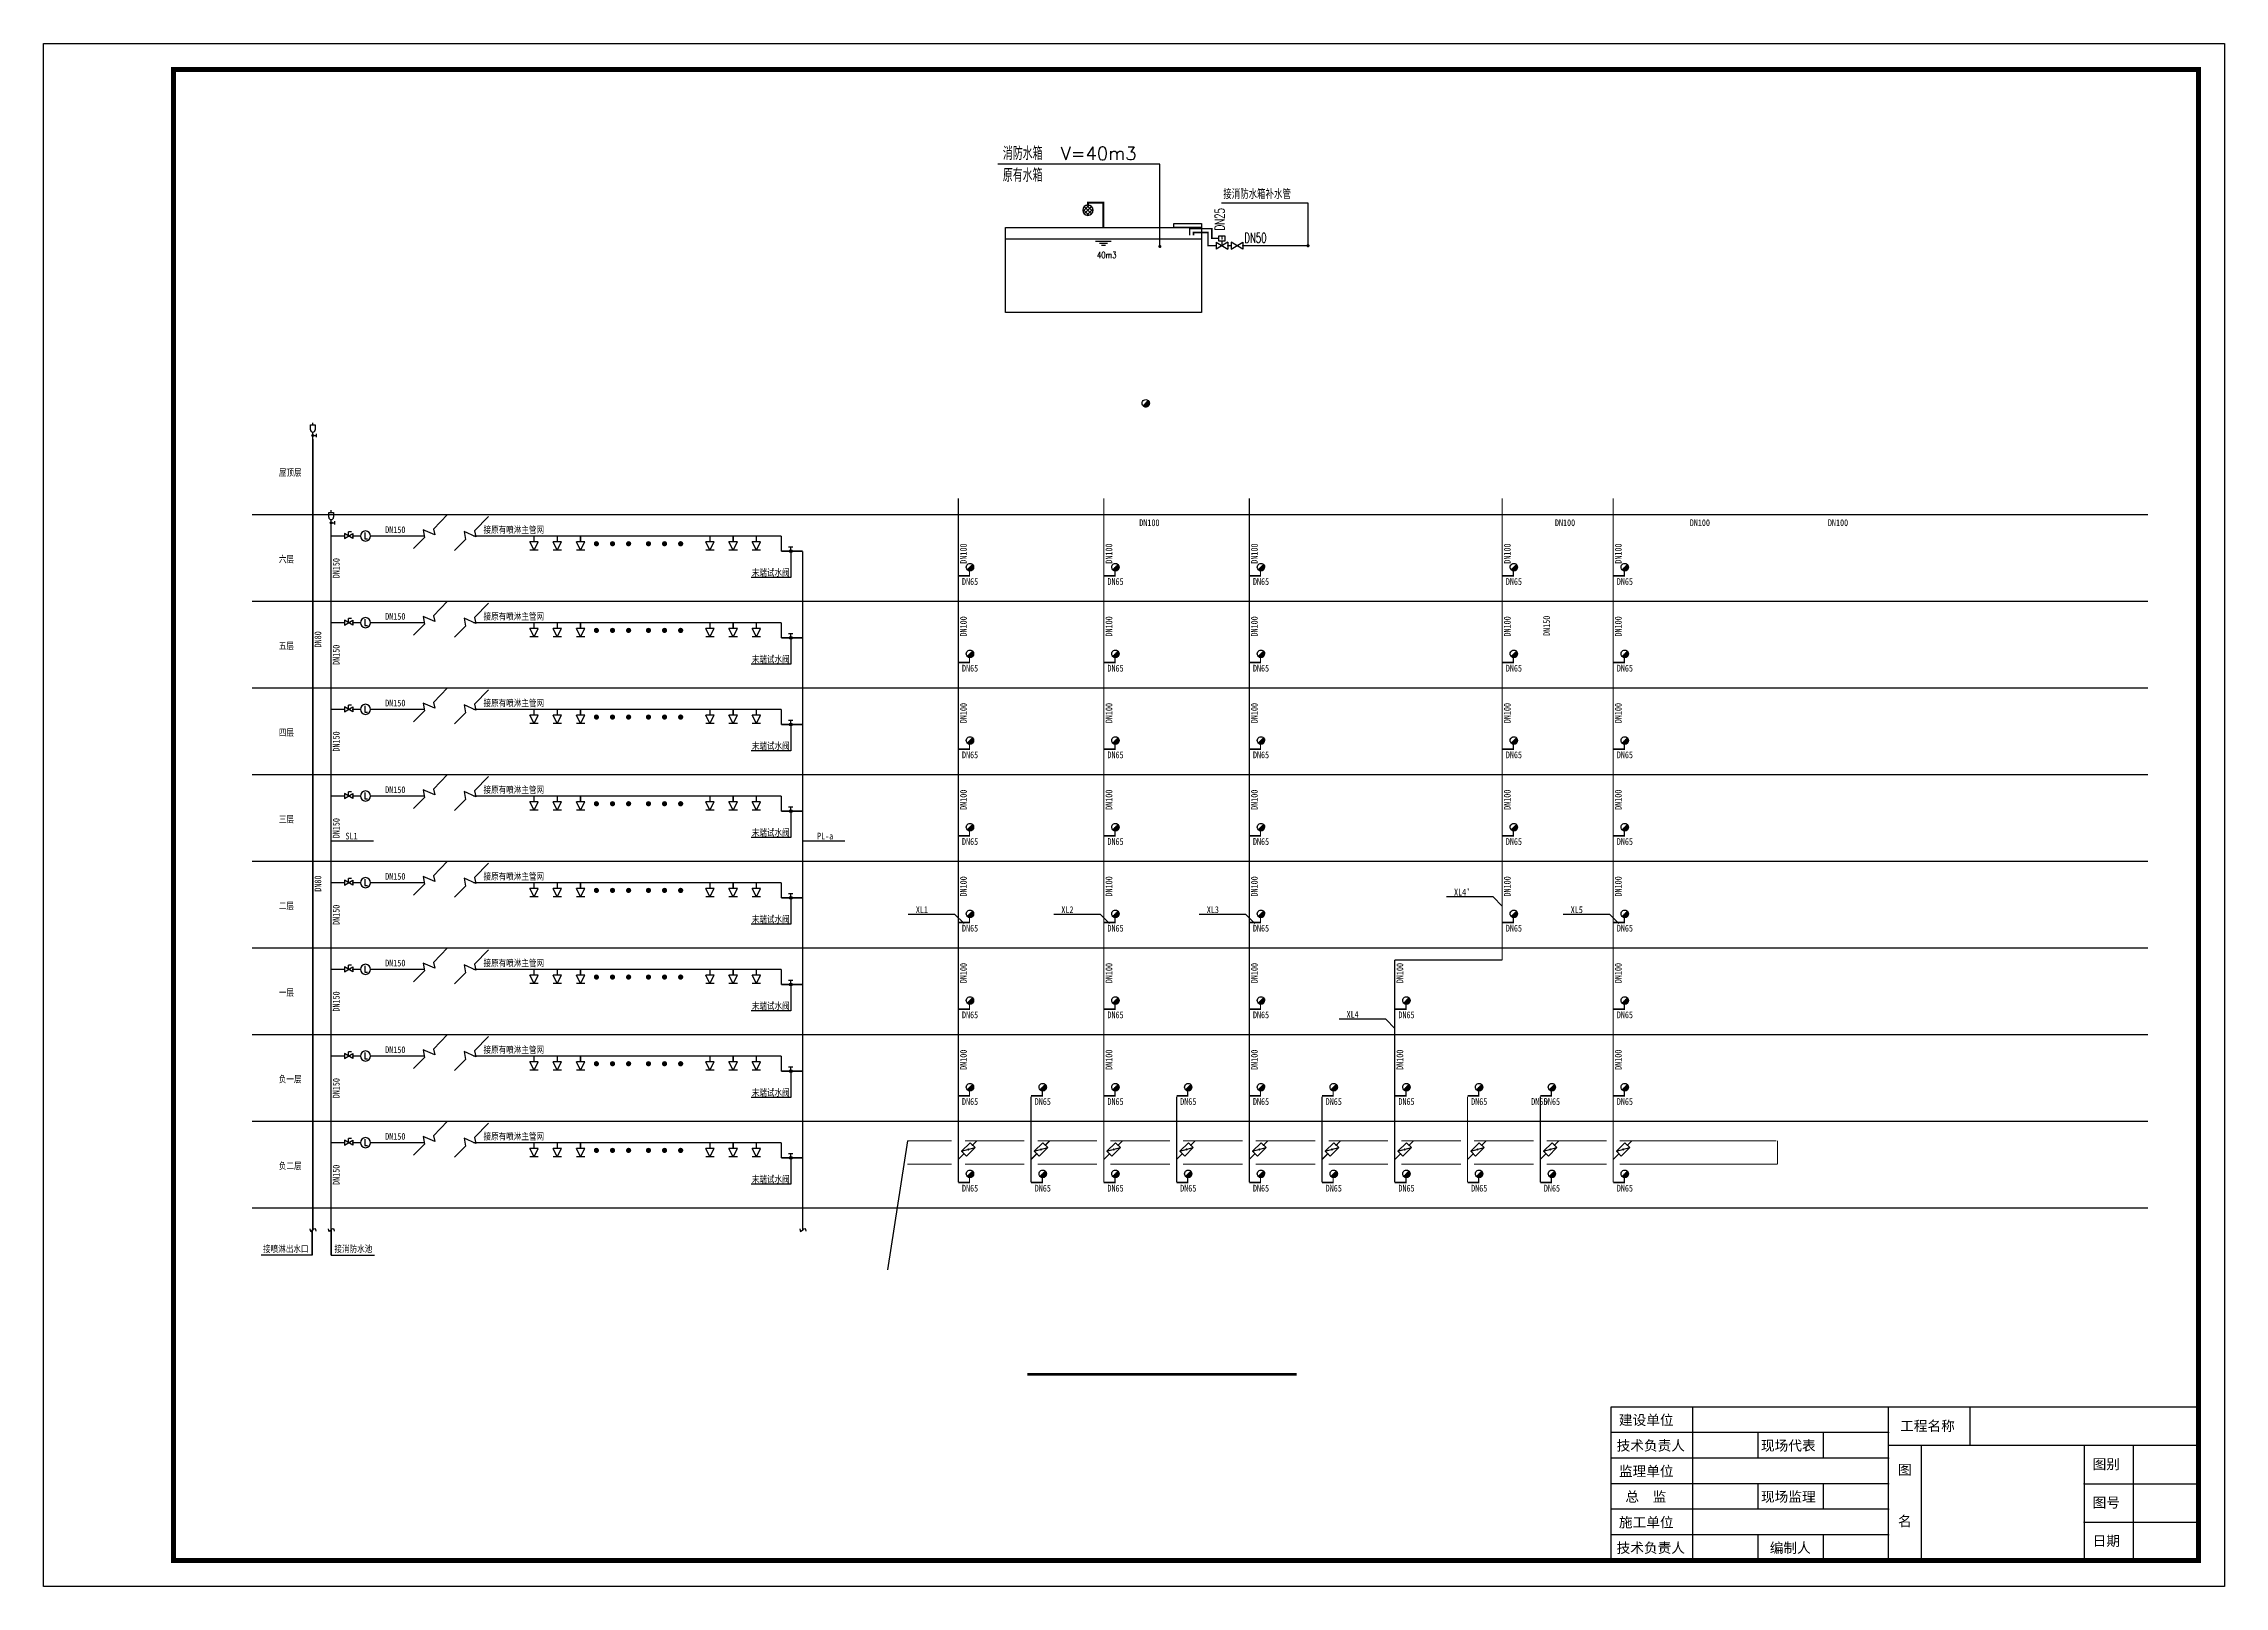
# Model space of a CAD drawing. Extents: x -149393 to 1177518, y -366685 to 296590.
# Drawn here: x 249697 to 316522, y 94569 to 141824 of the extents above; entities that cross this region are included whole.
import ezdxf
from ezdxf.enums import TextEntityAlignment as Align

# ---------------------------------------------------------------- set-up
doc = ezdxf.new("R2010")
doc.units = 0
doc.header["$LTSCALE"] = 1000
doc.header["$MEASUREMENT"] = 0
doc.layers.get('0').update_dxf_attribs({"linetype": 'CONTINUOUS'})
for name, color, linetype in [('EQUIP-动力', 3, 'CONTINUOUS'), ('EQUIP-消防', 3, 'CONTINUOUS'), ('EQUIP_喷淋', 7, 'CONTINUOUS'), ('EQUIP_消防', 7, 'CONTINUOUS'), ('EQUIP_管件', 7, 'CONTINUOUS'), ('EQUIP_阀门', 7, 'CONTINUOUS'), ('PIPE-喷淋', 6, 'CONTINUOUS'), ('PIPE-消防', 1, 'CONTINUOUS'), ('PIPE-给水', 3, 'CONTINUOUS'), ('PUB_TITLE', 253, 'CONTINUOUS'), ('TEL_SYMB', 3, 'CONTINUOUS'), ('TEL_TEXT', 7, 'CONTINUOUS'), ('TERM', 2, 'CONTINUOUS'), ('TWT_DIM', 3, 'CONTINUOUS'), ('TWT_LEAD', 3, 'CONTINUOUS'), ('TWT_TEXT', 7, 'CONTINUOUS'), ('TWT_水箱', 7, 'CONTINUOUS'), ('VALVE_喷淋', 7, 'CONTINUOUS'), ('VALVE_消防', 7, 'CONTINUOUS'), ('WALL', 9, 'CONTINUOUS')]:
    doc.layers.add(name, color=color, linetype=linetype)
doc.layers.add('给排水', color=32, linetype='CONTINUOUS', lineweight=9)
doc.styles.add('_TCH_DIM', font='SIMPLEX', dxfattribs={"bigfont": 'GBCBIG'})
doc.styles.add('_TEL_DIM', font='', dxfattribs={"width": 0.8, "height": 3.5})
doc.styles.add('_TWT_PIPEDN', font='ROMAND', dxfattribs={"width": 0.8, "height": 2.5, "bigfont": 'HZTXT'})
doc.styles.add('_TWT_SERIAL', font='ROMAND', dxfattribs={"width": 0.8, "height": 2.5, "bigfont": 'HZTXT'})
doc.styles.add('HZ', font='')
doc.styles.get("Standard").update_dxf_attribs({"font": 'gbenor.shx', "bigfont": 'gbcbig.shx'})
doc.styles.add('TG_LINETYPE', font='SIMPLEX', dxfattribs={"width": 0.8, "height": 3, "bigfont": 'HZTXT'})
doc.styles.add('宋体', font='')
doc.styles.get('_TEL_DIM').set_extended_font_data('SimSun')
doc.styles.get('HZ').set_extended_font_data('SimSun')
doc.styles.get('宋体').set_extended_font_data('SimSun')
doc.linetypes.add('TG_J', pattern='A,2,-0.3,["J",TG_LINETYPE,S=0.1,R=0,X=-0.23,Y=-0.15],0', length=2.3)

msp = doc.modelspace()

# ---------------------------------------------------------------- texts
at = {"layer": 'TEL_TEXT', "style": '_TEL_DIM', "width": 0.8}
for s, p in [('屋顶层', (256905, 128583.1, 1.8)), ('DN150', (260163.4, 126831.4, 15)), ('接原有喷淋主管网', (263177.1, 126831.4, 15)), ('DN100', (283271, 127046.1, 28.2)), ('DN100', (296007.1, 127046.1, 28.2)), ('DN100', (300139.3, 127046.1, 28.2)), ('DN100', (304372.5, 127046.1, 28.2)), ('六层', (256905, 125928.4, 1.8)), ('末端试水阀', (271397.9, 125519.9, 15)), ('DN65', (277837.7, 125244.7, 28.2)), ('DN65', (282295.6, 125244.7, 28.2)), ('DN65', (286753.5, 125244.7, 28.2)), ('DN65', (294503.5, 125244.8, 28.2)), ('DN65', (297903.9, 125244.8, 28.2)), ('DN150', (260163.4, 124176.8, 15)), ('接原有喷淋主管网', (263177.1, 124176.8, 15)), ('五层', (256905, 123273.8, 1.8)), ('末端试水阀', (271397.9, 122865.3, 15)), ('DN65', (277837.7, 122590.1, 28.2)), ('DN65', (282295.6, 122590.1, 28.2)), ('DN65', (286753.5, 122590.1, 28.2)), ('DN65', (294503.5, 122590.1, 28.2)), ('DN65', (297903.9, 122590.1, 28.2)), ('DN150', (260163.4, 121522.1, 15)), ('接原有喷淋主管网', (263177.1, 121522.1, 15)), ('四层', (256905, 120619.2, 1.8)), ('末端试水阀', (271397.9, 120210.6, 15)), ('DN65', (277837.7, 119935.4, 28.2)), ('DN65', (282295.6, 119935.5, 28.2)), ('DN65', (286753.5, 119935.5, 28.2)), ('DN65', (294503.5, 119935.5, 28.2)), ('DN65', (297903.9, 119935.5, 28.2)), ('DN150', (260163.4, 118867.5, 15)), ('接原有喷淋主管网', (263177.1, 118867.5, 15)), ('三层', (256905, 117964.5, 1.8)), ('SL1', (258946.5, 117447.5, 28.2)), ('末端试水阀', (271397.9, 117556, 15)), ('PL-a', (273396.5, 117447.5, 28.2)), ('DN65', (277837.7, 117280.8, 28.2)), ('DN65', (282295.6, 117280.8, 28.2)), ('DN65', (286753.5, 117280.8, 28.2)), ('DN65', (294503.5, 117280.9, 28.2)), ('DN65', (297903.9, 117280.9, 28.2)), ('DN150', (260163.4, 116212.9, 15)), ('接原有喷淋主管网', (263177.1, 116212.9, 15)), ("XL4'", (292915.7, 115730.6, 15)), ('二层', (256905, 115309.9, 1.8)), ('末端试水阀', (271397.9, 114901.4, 15)), ('XL1', (276424.1, 115193.3, 28.2)), ('XL2', (280882.1, 115193.3, 15)), ('XL3', (285340, 115193.3, 15)), ('XL5', (296490.3, 115193.3, 15)), ('DN65', (277837.7, 114626.2, 28.2)), ('DN65', (282295.6, 114626.2, 28.2)), ('DN65', (286753.5, 114626.2, 28.2)), ('DN65', (294503.5, 114626.2, 28.2)), ('DN65', (297903.9, 114626.2, 28.2)), ('DN150', (260163.4, 113558.2, 15)), ('接原有喷淋主管网', (263177.1, 113558.2, 15)), ('一层', (256905, 112655.3, 15)), ('末端试水阀', (271397.9, 112246.7, 15)), ('DN65', (277837.7, 111971.5, 28.2)), ('DN65', (282295.6, 111971.5, 28.2)), ('DN65', (286753.5, 111971.6, 28.2)), ('XL4', (289623.6, 111986, 15)), ('DN65', (291211.3, 111971.6, 28.2)), ('DN65', (297903.9, 111971.6, 28.2)), ('DN150', (260163.4, 110903.6, 15)), ('接原有喷淋主管网', (263177.1, 110903.6, 15)), ('负一层', (256905, 110000.6, 15)), ('末端试水阀', (271397.9, 109592.1, 15)), ('DN65', (277837.7, 109316.9, 28.2)), ('DN65', (280066.7, 109316.9, 28.2)), ('DN65', (282295.6, 109316.9, 28.2)), ('DN65', (284524.6, 109316.9, 28.2)), ('DN65', (286753.5, 109316.9, 28.2)), ('DN65', (288982.4, 109316.9, 28.2)), ('DN65', (291211.3, 109316.9, 28.2)), ('DN65', (293440.2, 109316.9, 28.2)), ('DN65', (295280.6, 109317, 28.2)), ('DN65', (295669.1, 109316.9, 28.2)), ('DN65', (297903.9, 109317, 28.2)), ('DN150', (260163.4, 108249, 15)), ('接原有喷淋主管网', (263177.1, 108249, 15)), ('负二层', (256905, 107346, 15)), ('末端试水阀', (271397.9, 106937.5, 15)), ('DN65', (277837.7, 106662.3, 28.2)), ('DN65', (280066.7, 106662.3, 28.2)), ('DN65', (282295.6, 106662.3, 28.2)), ('DN65', (284524.6, 106662.3, 28.2)), ('DN65', (286753.5, 106662.3, 28.2)), ('DN65', (288982.4, 106662.3, 28.2)), ('DN65', (291211.3, 106662.3, 28.2)), ('DN65', (293440.2, 106662.3, 28.2)), ('DN65', (295669.1, 106662.3, 28.2)), ('DN65', (297903.9, 106662.3, 28.2)), ('接喷淋出水口', (256420.3, 104802.9, 15)), ('接消防水池', (258607.9, 104802.9, 15))]:
    msp.add_text(s, height=207.02, dxfattribs=at).set_placement(p)
for s, p in [('DN100', (277985.1, 125893.5, 28.2)), ('DN100', (282443.1, 125893.6, 28.2)), ('DN100', (286901, 125893.6, 28.2)), ('DN100', (294650.9, 125893.6, 28.2)), ('DN100', (298051.4, 125893.6, 28.2)), ('DN150', (258765.4, 125448.1, 28.2)), ('DN80', (258204.6, 123328.9, 13.2)), ('DN100', (277985.1, 123663.1, 28.2)), ('DN100', (282443.1, 123663.2, 28.2)), ('DN100', (286901, 123663.2, 28.2)), ('DN100', (294650.9, 123663.2, 28.2)), ('DN150', (295855.3, 123682.7, 1.8)), ('DN100', (298051.4, 123663.2, 28.2)), ('DN150', (258765.4, 122793.5, 28.2)), ('DN100', (277985.1, 121008.5, 28.2)), ('DN100', (282443.1, 121008.5, 28.2)), ('DN100', (286901, 121008.5, 28.2)), ('DN100', (294650.9, 121008.6, 28.2)), ('DN100', (298051.4, 121008.6, 28.2)), ('DN150', (258765.4, 120138.8, 28.2)), ('DN100', (277985.1, 118353.9, 28.2)), ('DN100', (282443.1, 118353.9, 28.2)), ('DN100', (286901, 118353.9, 28.2)), ('DN100', (294650.9, 118353.9, 28.2)), ('DN100', (298051.4, 118353.9, 28.2)), ('DN150', (258765.4, 117484.2, 28.2)), ('DN80', (258204.6, 115847.5, 13.2)), ('DN100', (277985.1, 115699.2, 28.2)), ('DN100', (282443.1, 115699.3, 28.2)), ('DN100', (286901, 115699.3, 28.2)), ('DN100', (294650.9, 115699.3, 28.2)), ('DN100', (298051.4, 115699.3, 28.2)), ('DN150', (258765.4, 114829.6, 28.2)), ('DN100', (277985.1, 113044.6, 28.2)), ('DN100', (282443.1, 113044.6, 28.2)), ('DN100', (286901, 113044.6, 28.2)), ('DN100', (291358.8, 113044.7, 28.2)), ('DN100', (298051.4, 113044.7, 28.2)), ('DN150', (258765.4, 112174.9, 28.2)), ('DN100', (277985.1, 110390, 28.2)), ('DN100', (282443.1, 110390, 28.2)), ('DN100', (286901, 110390, 28.2)), ('DN100', (291358.8, 110390, 28.2)), ('DN100', (298051.4, 110390, 28.2)), ('DN150', (258765.4, 109520.3, 28.2)), ('DN150', (258765.4, 106865.6, 28.2))]:
    msp.add_text(s, height=207.02, rotation=90, dxfattribs=at).set_placement(p)
at = {"layer": 'TWT_LEAD', "color": 7, "style": '_TCH_DIM'}
for s, height, p in [('消防水箱  V=40m3', 405.106, (279091.1, 138259.5)), ('原有水箱', 405.11, (279091.1, 137590.9))]:
    msp.add_text(s, height=height, dxfattribs=at).set_placement(p)
at = {"layer": 'TWT_TEXT', "linetype": 'TG_J', "style": '_TWT_PIPEDN', "width": 0.64}
for s, p in [('接消防水箱补水管', (285844, 137061.6)), ('DN50', (286489, 135724))]:
    msp.add_text(s, height=300, dxfattribs=at).set_placement(p)
msp.add_text('DN25', height=300, rotation=90, dxfattribs=at).set_placement((285886.7, 136102))
at = {"layer": '给排水', "style": '_TWT_SERIAL', "width": 0.8}
msp.add_text('40m3', height=194.4, dxfattribs=at).set_placement((282273.7, 135347.7), align=Align.MIDDLE)

# ---------------------------------------------------------------- blocks, each defined once
blk = doc.blocks.new('$TWTSYS$00000283')
for p, q in [((0, -2.4), (-1.2, 0)), ((1.2, 0), (-1.2, 0)), ((0, -2.4), (1.2, 0)), ((1.2, -2.4), (-1.2, -2.4))]:
    blk.add_line(p, q)
blk = doc.blocks.new('$TelecSys$00000011')
at = {"const_width": 0.5}
blk.add_lwpolyline([(-0.25, 0, 1), (0.25, 0, 1)], format="xyb", close=True, dxfattribs=at)
blk = doc.blocks.new('$VALVE$00000497')
for p, q in [((78, 138), (-78, 138)), ((0, 50), (0, 138))]:
    blk.add_line(p, q)
at = {"const_width": 49.6}
blk.add_lwpolyline([(25, 0, 1), (-25, 0, 1)], format="xyb", close=True, dxfattribs=at)
blk.add_circle((0, 0), 50)
blk = doc.blocks.new('$VALVE$00000531')
at = {"color": 7}
for p, q in [((-23, 104), (-23, -83)), ((-23, -83), (61, -83))]:
    blk.add_line(p, q, dxfattribs=at)
blk.add_lwpolyline([(-150, 0, 1), (150, 0, 1), (-150, 0, 0.808179)], format="xyb")
for p in [(-150, 0), (150, 0)]:
    blk.add_point(p)
blk = doc.blocks.new('$VALVE$00000437')
for p in [(0, 0), (87, 124)]:
    blk.add_line(p, (0, 124))
blk.add_lwpolyline([(-125, -72), (125, 72), (125, -72), (-125, 72)], close=True)
for p in [(-125, 0), (125, 0)]:
    blk.add_point(p)
blk = doc.blocks.new('$ATTACHMENT$00000086')
at = {"color": 0}
for p, q in [((-5, 5, 0), (-131, 5, 0)), ((-15, 15, 0), (-130, 15, 0)), ((-130, -10, 0), (-130, 10, 0)), ((-10, 10, 0), (-130, 10, 0)), ((-21, 21, 0), (-129, 21, 0)), ((-26, 26, 0), (-128, 26, 0)), ((-31, 31, 0), (-127, 31, 0)), ((-36, 36, 0), (-126, 36, 0)), ((-125, -38, 0), (-125, 38, 0)), ((-42, 42, 0), (-124, 42, 0)), ((-47, 47, 0), (-122, 47, 0)), ((-120, -52, 0), (-120, 52, 0)), ((-52, 52, 0), (-120, 52, 0)), ((-57, 57, 0), (-118, 57, 0)), ((-115, -63, 0), (-115, 63, 0)), ((-63, 63, 0), (-115, 63, 0)), ((-68, 68, 0), (-112, 68, 0)), ((-109, -72, 0), (-109, 72, 0)), ((-73, 73, 0), (-108, 73, 0)), ((-78, 78, 0), (-105, 78, 0)), ((-104, -79, 0), (-104, 79, 0)), ((-84, 84, 0), (-101, 84, 0)), ((-99, -86, 0), (-99, 86, 0)), ((-89, 89, 0), (-96, 89, 0)), ((-94, -91, 0), (-94, 91, 0)), ((-88, -96, 0), (-88, 88, 0)), ((-83, -101, 0), (-83, 83, 0)), ((-78, -105, 0), (-78, 78, 0)), ((-73, -109, 0), (-73, 73, 0)), ((-67, -112, 0), (-67, 67, 0)), ((-62, -115, 0), (-62, 62, 0)), ((-57, -118, 0), (-57, 57, 0)), ((-52, -120, 0), (-52, 52, 0)), ((-46, -122, 0), (-46, 46, 0)), ((-41, -124, 0), (-41, 41, 0)), ((-36, -126, 0), (-36, 36, 0)), ((-31, -127, 0), (-31, 31, 0)), ((-25, -128, 0), (-25, 25, 0)), ((-20, -129, 0), (-20, 20, 0)), ((-15, -130, 0), (-15, 15, 0)), ((-10, -130, 0), (-10, 10, 0)), ((-4, -131, 0), (-4, 4, 0)), ((0, 0, 0), (-131, 0, 0)), ((6, -6, 0), (-131, -6, 0)), ((11, -11, 0), (-130, -11, 0)), ((16, -16, 0), (-130, -16, 0)), ((21, -21, 0), (-129, -21, 0)), ((27, -27, 0), (-128, -27, 0)), ((32, -32, 0), (-127, -32, 0)), ((37, -37, 0), (-125, -37, 0)), ((42, -42, 0), (-124, -42, 0)), ((48, -48, 0), (-122, -48, 0)), ((53, -53, 0), (-120, -53, 0)), ((58, -58, 0), (-117, -58, 0)), ((63, -63, 0), (-114, -63, 0)), ((69, -69, 0), (-111, -69, 0)), ((74, -74, 0), (-108, -74, 0)), ((79, -79, 0), (-104, -79, 0)), ((84, -84, 0), (-100, -84, 0)), ((90, -90, 0), (-95, -90, 0)), ((90, -95, 0), (-90, -95, 0)), ((84, -100, 0), (-84, -100, 0)), ((77, -105, 0), (-77, -105, 0)), ((70, -111, 0), (-70, -111, 0)), ((60, -116, 0), (-60, -116, 0)), ((49, -121, 0), (-49, -121, 0)), ((33, -126, 0), (-33, -126, 0)), ((1, -131, 0), (1, -1, 0)), ((6, -131, 0), (6, -6, 0)), ((11, -130, 0), (11, -11, 0)), ((17, -130, 0), (17, -17, 0)), ((22, -129, 0), (22, -22, 0)), ((27, -128, 0), (27, -27, 0)), ((32, -127, 0), (32, -32, 0)), ((38, -125, 0), (38, -38, 0)), ((43, -124, 0), (43, -43, 0)), ((48, -122, 0), (48, -48, 0)), ((53, -119, 0), (53, -53, 0)), ((59, -117, 0), (59, -59, 0)), ((64, -114, 0), (64, -64, 0)), ((69, -111, 0), (69, -69, 0)), ((74, -108, 0), (74, -74, 0)), ((80, -104, 0), (80, -80, 0)), ((85, -99, 0), (85, -85, 0)), ((90, -95, 0), (90, -90, 0))]:
    blk.add_line(p, q, dxfattribs=at)
blk.add_line((92, -92, 0), (-92, 92, 0))
for start, end in [(135, 315), (315, 135)]:
    blk.add_arc((0, 0, 0), 131, start, end)
blk = doc.blocks.new('$VALVE$00000669')
for p, q in [((0, 0), (212, 0)), ((108, 0), (108, -100)), ((287, 74), (433, 74)), ((433, 74), (433, -76)), ((433, 0), (500, 0)), ((158, -100), (58, -100)), ((433, -76), (287, -76))]:
    blk.add_line(p, q)
at = {"const_width": 31.2}
blk.add_lwpolyline([(108, 16, 1), (108, -16, 1)], format="xyb", close=True, dxfattribs=at)
blk.add_circle((108, 0), 31.2)
blk.add_arc((287, -1), 75, 90, 270)
blk = doc.blocks.new('$VALVE$00000316')
for p, q in [((-125, 72), (125, -72)), ((-125, 72), (-125, -72)), ((-125, 72), (125, 72)), ((125, 72), (125, -72)), ((-125, -72), (125, -72))]:
    blk.add_line(p, q)
at = {"const_width": 21.1}
blk.add_lwpolyline([(-11, 0, 1), (11, 0, 1)], format="xyb", close=True, dxfattribs=at)
for p in [(-125, 0), (125, 0)]:
    blk.add_point(p)
at = {"color": 7, "flags": 9}
for tag in ['XSIZE', 'YSIZE']:
    blk.add_attdef(tag, (0, 0), '', height=0.5, dxfattribs=at)
blk = doc.blocks.new('$equip_U$00000247(曾毅洋)')
at = {"xscale": 0.00493714286130853, "yscale": 0.00493714286130853, "zscale": 0.00493714286130853}
blk.add_blockref('$VALVE$00000316', (0, 0), dxfattribs=at)
at = {"color": 7, "style": '_TEL_DIM', "flags": 1}
blk.add_attdef('A', text='', height=0.0000286, dxfattribs=at).set_placement((0, 0), align=Align.MIDDLE_CENTER)
blk = doc.blocks.new('$equip_U$00000248(USER-8292BC9721)')
blk.add_spline([(-0.16, 0.06), (-0.11, -0.08), (0.12, 0.08), (0.17, -0.07)], degree=3)
at = {"color": 7, "style": '_TEL_DIM', "flags": 1}
blk.add_attdef('A', text='', height=0.00002, dxfattribs=at).set_placement((0, 0), align=Align.MIDDLE_CENTER)
blk = doc.blocks.new('$equip_U$00000211(USER-8DF96EF98D)')
at = {"xscale": 0.7000000000007276, "yscale": 0.7000000000007276, "zscale": 0.7000000000007276}
blk.add_blockref('$equip_U$00000248(USER-8292BC9721)', (-0.003, -0.003), dxfattribs=at)
at = {"color": 7, "style": '_TEL_DIM', "flags": 1}
blk.add_attdef('A', text='', height=0.00002, dxfattribs=at).set_placement((0, 0), align=Align.MIDDLE_CENTER)
blk = doc.blocks.new('$equip_U$00000374(cyc-PC)')
blk.add_point((0, 0))
at = {"xscale": 1.619999999998981, "yscale": 1.619999999998981, "zscale": 1.619999999998981}
blk.add_blockref('$equip_U$00000211(USER-8DF96EF98D)', (0, 0), dxfattribs=at)
at = {"color": 7, "style": '_TEL_DIM', "flags": 1}
blk.add_attdef('A', text='', height=0.00002, dxfattribs=at).set_placement((0, 0), align=Align.MIDDLE_CENTER)
blk = doc.blocks.new('$VALVE$00000295')
blk.add_lwpolyline([(-125, 72), (-125, -72), (125, 72), (125, -72), (-125, 72)])
for p in [(-125, 0), (125, 0)]:
    blk.add_point(p)
blk = doc.blocks.new('$VALVE$00000558')
for p, q in [((-125, 72), (125, -72)), ((125, 72), (-125, -72)), ((-125, 72), (-125, -72)), ((0, 0), (0, 104)), ((125, 72), (125, -72))]:
    blk.add_line(p, q)
blk.add_lwpolyline([(73, 106), (-66, 106), (-66, 206), (73, 206)], close=True)
for p in [(-125, 0), (125, 0)]:
    blk.add_point(p)
at = {"style": 'HZ', "width": 1.016252}
blk.add_text('M', height=69.3, dxfattribs=at).set_placement((-24, 125), (26, 125), align=Align.FIT)
blk = doc.blocks.new('$TwtSys$00000133')
for p, q in [((28, 3), (-130, 161)), ((-129, 101), (32, 263)), ((-94, 39), (94, 228)), ((94, 39), (-94, 228)), ((129, 101), (-32, 263)), ((-28, 3), (130, 161))]:
    blk.add_line(p, q)
blk.add_circle((0, 133), 133)
blk = doc.blocks.new('会签栏')
at = {"layer": 'PUB_TITLE', "color": 4, "lineweight": 30}
blk.add_lwpolyline([(-18000, 0), (-18000, 4700), (0, 4700)], dxfattribs=at)
at = {"layer": 'PUB_TITLE', "color": 4}
for points in [[(-15500, 4700), (-15500, 0)], [(-9500, 0), (-9500, 4700)], [(-7000, 4700), (-7000, 3525)], [(-9500, 3917), (-18000, 3917)], [(-13500, 3917), (-13500, 3133)], [(-11500, 3917), (-11500, 3133)], [(-9500, 3525), (0, 3525)], [(-8500, 3525), (-8500, 0)], [(-3500, 3525), (-3500, 0)], [(-2000, 3525), (-2000, 0)], [(-9500, 3133), (-18000, 3133)], [(-9500, 2350), (-18000, 2350)], [(-13500, 2350), (-13500, 1567)], [(-11500, 2350), (-11500, 1567)], [(-3500, 2350), (0, 2350)], [(-9500, 1567), (-18000, 1567)], [(-9500, 783), (-18000, 783)], [(-13500, 783), (-13500, 0)], [(-11500, 783), (-11500, 0)], [(-3500, 1175), (0, 1175)]]:
    blk.add_lwpolyline(points, dxfattribs=at)
at = {"layer": 'PUB_TITLE'}
for p in [(-9500, 3917), (-9500, 3133), (-9500, 2350), (-9500, 1567), (-9500, 783), (-3500, 1175)]:
    blk.add_point(p, dxfattribs=at)
at = {"layer": 'PUB_TITLE', "color": 4}
blk.add_point((-3500, 2350), dxfattribs=at)
at = {"lineweight": -3, "style": '宋体'}
for s, p in [('建设单位', (-17758, 4147)), ('工程名称', (-9140, 3965)), ('技术负责人', (-17828, 3363)), ('现场代表', (-13405, 3363)), ('监理单位', (-17758, 2580)), ('图', (-9206, 2624)), ('图别', (-3241, 2796)), ('总  监', (-17560, 1797)), ('现场监理', (-13405, 1797)), ('施工单位', (-17758, 1013)), ('名', (-9206, 1049)), ('图号', (-3241, 1621)), ('日期', (-3241, 446)), ('技术负责人', (-17828, 230)), ('编制人', (-13134, 230))]:
    blk.add_text(s, height=307, dxfattribs=at).set_placement(p)

# ---------------------------------------------------------------- hatches: boundary and pattern name
at = {"layer": 'PIPE-喷淋', "linetype": 'Continuous'}
for points in [[(281695.8, 136955.7), (281665.8, 136955.7), (281665.8, 136985.7)], [(281695.8, 136955.7), (281695.8, 136985.7), (281665.8, 136985.7)], [(282172.8, 136955.7), (282202.8, 136955.7), (282202.8, 136985.7)], [(282172.8, 136955.7), (282172.8, 136985.7), (282202.8, 136985.7)], [(270113.4, 126741.6), (270113.4, 126763), (270092, 126763)], [(270113.4, 126741.6), (270092, 126741.6), (270092, 126763)], [(271539, 126741.6), (271539, 126763), (271560.4, 126763)], [(271539, 126741.6), (271560.4, 126741.6), (271560.4, 126763)], [(272956.5, 126248.7), (272956.5, 126270.1), (272977.9, 126270.1)], [(272956.5, 126248.7), (272977.9, 126248.7), (272977.9, 126270.1)], [(270113.4, 124086.9), (270113.4, 124108.3), (270092, 124108.3)], [(270113.4, 124086.9), (270092, 124086.9), (270092, 124108.3)], [(271539, 124086.9), (271539, 124108.3), (271560.4, 124108.3)], [(271539, 124086.9), (271560.4, 124086.9), (271560.4, 124108.3)], [(272956.5, 123594.1), (272956.5, 123615.4), (272977.9, 123615.4)], [(272956.5, 123594.1), (272977.9, 123594.1), (272977.9, 123615.4)], [(270113.4, 121432.3), (270113.4, 121453.7), (270092, 121453.7)], [(270113.4, 121432.3), (270092, 121432.3), (270092, 121453.7)], [(271539, 121432.3), (271539, 121453.7), (271560.4, 121453.7)], [(271539, 121432.3), (271560.4, 121432.3), (271560.4, 121453.7)], [(272956.5, 120939.4), (272956.5, 120960.8), (272977.9, 120960.8)], [(272956.5, 120939.4), (272977.9, 120939.4), (272977.9, 120960.8)], [(270113.4, 118777.7), (270113.4, 118799.1), (270092, 118799.1)], [(270113.4, 118777.7), (270092, 118777.7), (270092, 118799.1)], [(271539, 118777.7), (271539, 118799.1), (271560.4, 118799.1)], [(271539, 118777.7), (271560.4, 118777.7), (271560.4, 118799.1)], [(272956.5, 118284.8), (272956.5, 118306.2), (272977.9, 118306.2)], [(272956.5, 118284.8), (272977.9, 118284.8), (272977.9, 118306.2)], [(270113.4, 116123), (270113.4, 116144.4), (270092, 116144.4)], [(270113.4, 116123), (270092, 116123), (270092, 116144.4)], [(271539, 116123), (271539, 116144.4), (271560.4, 116144.4)], [(271539, 116123), (271560.4, 116123), (271560.4, 116144.4)], [(272956.5, 115630.2), (272956.5, 115651.5), (272977.9, 115651.5)], [(272956.5, 115630.2), (272977.9, 115630.2), (272977.9, 115651.5)], [(270113.4, 113468.4), (270113.4, 113489.8), (270092, 113489.8)], [(270113.4, 113468.4), (270092, 113468.4), (270092, 113489.8)], [(271539, 113468.4), (271539, 113489.8), (271560.4, 113489.8)], [(271539, 113468.4), (271560.4, 113468.4), (271560.4, 113489.8)], [(272956.5, 112975.5), (272956.5, 112996.9), (272977.9, 112996.9)], [(272956.5, 112975.5), (272977.9, 112975.5), (272977.9, 112996.9)], [(270113.4, 110813.8), (270113.4, 110835.2), (270092, 110835.2)], [(270113.4, 110813.8), (270092, 110813.8), (270092, 110835.2)], [(271539, 110813.8), (271539, 110835.2), (271560.4, 110835.2)], [(271539, 110813.8), (271560.4, 110813.8), (271560.4, 110835.2)], [(272956.5, 110320.9), (272956.5, 110342.3), (272977.9, 110342.3)], [(272956.5, 110320.9), (272977.9, 110320.9), (272977.9, 110342.3)], [(270113.4, 108159.1), (270113.4, 108180.5), (270092, 108180.5)], [(270113.4, 108159.1), (270092, 108159.1), (270092, 108180.5)], [(271539, 108159.1), (271539, 108180.5), (271560.4, 108180.5)], [(271539, 108159.1), (271560.4, 108159.1), (271560.4, 108180.5)], [(272956.5, 107666.3), (272956.5, 107687.6), (272977.9, 107687.6)], [(272956.5, 107666.3), (272977.9, 107666.3), (272977.9, 107687.6)]]:
    msp.add_hatch(color=256, dxfattribs=at).paths.add_polyline_path(points)
at = {"layer": 'PIPE-给水', "linetype": 'TG_J'}
for points in [[(284814.1, 136157.6), (284814.1, 136181.6), (284790.1, 136181.6)], [(284814.1, 136157.6), (284790.1, 136157.6), (284790.1, 136181.6)], [(284934.1, 136037.6), (284934.1, 136061.6), (284910.1, 136061.6)], [(284934.1, 136037.6), (284910.1, 136037.6), (284910.1, 136061.6)], [(285376.7, 136037.6), (285400.7, 136037.6), (285400.7, 136061.6)], [(285376.7, 136037.6), (285376.7, 136061.6), (285400.7, 136061.6)], [(285496.7, 135858.8), (285496.7, 135834.8), (285472.7, 135834.8)], [(285496.7, 135858.8), (285472.7, 135858.8), (285472.7, 135834.8)], [(285496.7, 136157.6), (285496.7, 136181.6), (285520.7, 136181.6)], [(285496.7, 136157.6), (285520.7, 136157.6), (285520.7, 136181.6)], [(285376.7, 135634), (285376.7, 135610), (285352.7, 135610)], [(285376.7, 135634), (285352.7, 135634), (285352.7, 135610)]]:
    msp.add_hatch(color=256, dxfattribs=at).paths.add_polyline_path(points)

# ---------------------------------------------------------------- linework, layer by layer
for p, q in [((256088.4, 127397, 1.8), (314179.5, 127397, 1.8)), ((256088.4, 124742.3, 1.8), (314179.5, 124742.3, 1.8)), ((256088.4, 122087.7, 1.8), (314179.5, 122087.7, 1.8)), ((256088.4, 119433, 1.8), (314179.5, 119433, 1.8)), ((258506.5, 117402.3, 15), (259800.8, 117402.3, 15)), ((272956.5, 117402.3, 15), (274250.8, 117402.3, 15)), ((256088.4, 116778.4, 1.8), (314179.5, 116778.4, 1.8)), ((262868.1, 116778.4, 1.8), (308982.9, 116778.4, 1.8)), ((256088.4, 114123.8, 1.8), (314179.5, 114123.8, 1.8)), ((256088.4, 111469.1, 1.8), (314179.5, 111469.1, 1.8)), ((256088.4, 108814.5, 1.8), (314179.5, 108814.5, 1.8)), ((256088.4, 106159.9, 1.8), (314179.5, 106159.9, 1.8)), ((257921.9, 104713.1, 15), (257921.9, 105490, 15)), ((258506.5, 104713.1, 15), (258506.5, 105490, 15))]:
    msp.add_line(p, q)
for points, elevation in [([(272591.6, 126277.2), (272591.6, 125474.8), (271382.8, 125474.8)], 1.8), ([(272591.6, 123622.5), (272591.6, 122820.2), (271382.8, 122820.2)], 1.8), ([(272591.6, 120967.9), (272591.6, 120165.5), (271382.8, 120165.5)], 1.8), ([(272591.6, 118313.3), (272591.6, 117510.9), (271382.8, 117510.9)], 1.8), ([(272591.6, 115658.6), (272591.6, 114856.3), (271382.8, 114856.3)], 1.8), ([(272591.6, 113004), (272591.6, 112201.6), (271382.8, 112201.6)], 1.8), ([(272591.6, 110349.4), (272591.6, 109547), (271382.8, 109547)], 1.8), ([(272591.6, 107694.7), (272591.6, 106892.4), (271382.8, 106892.4)], 1.8), ([(257921.9, 104713.1), (256366.5, 104713.1)], 15), ([(258506.5, 104713.1), (259836.6, 104713.1)], 15)]:
    msp.add_lwpolyline(points, dxfattribs=dict(elevation=elevation))
for points in [[(257921.9, 105490.1), (257921.9, 104713.1)], [(258506.5, 105490.1), (258506.5, 104713.1)]]:
    msp.add_lwpolyline(points)
at = {"layer": 'PIPE-喷淋', "linetype": 'Continuous'}
for points, const_width in [([(281695.8, 136955.7), (281695.8, 136883.2)], 60), ([(281695.8, 136955.7), (282172.8, 136955.7)], 60), ([(282172.8, 136955.7), (282172.8, 136190.1)], 60), ([(257945.7, 129715), (257945.7, 105490.1)], 42.8)]:
    msp.add_lwpolyline(points, dxfattribs=dict(at, const_width=const_width))
at = {"layer": 'PIPE-喷淋', "linetype": 'Continuous', "const_width": 42.8}
for points, elevation in [([(258506.5, 105490), (258506.5, 127035.3)], 15), ([(258911.5, 126741.6), (258506.5, 126741.6)], 15), ([(259406.3, 126741.6), (259168.5, 126741.6)], 15), ([(259168.5, 126741.6), (259406.3, 126741.6)], 15), ([(261371.4, 126741.6), (259714.2, 126741.6)], 15), ([(262861.5, 126741.6), (270113.4, 126741.6)], 15), ([(264723.4, 126741.6), (264723.4, 126563.4)], 15), ([(265436.2, 126741.6), (265436.2, 126563.4)], 15), ([(266149, 126741.6), (266149, 126563.4)], 15), ([(270113.4, 126741.6), (270826.2, 126741.6)], 15), ([(270113.4, 126741.6), (270113.4, 126563.4)], 15), ([(270826.2, 126741.6), (272306, 126741.6)], 15), ([(270826.2, 126741.6), (270826.2, 126563.4)], 15), ([(271539, 126741.6), (271539, 126563.4)], 15), ([(272306, 126741.6), (272306, 126277.2)], 1.8), ([(272306, 126277.2), (272956.5, 126277.2)], 1.8), ([(272956.5, 105490), (272956.5, 126277.2)], 15), ([(258911.5, 124086.9), (258506.5, 124086.9)], 15), ([(258540.1, 124086.9), (258911.5, 124086.9)], 15), ([(259406.3, 124086.9), (259168.5, 124086.9)], 15), ([(259168.5, 124086.9), (259406.3, 124086.9)], 15), ([(261371.4, 124086.9), (259714.2, 124086.9)], 15), ([(262861.5, 124086.9), (270113.4, 124086.9)], 15), ([(264723.4, 124086.9), (264723.4, 123908.7)], 15), ([(265436.2, 124086.9), (265436.2, 123908.7)], 15), ([(266149, 124086.9), (266149, 123908.7)], 15), ([(270113.4, 124086.9), (270826.2, 124086.9)], 15), ([(270113.4, 124086.9), (270113.4, 123908.7)], 15), ([(270826.2, 124086.9), (272306, 124086.9)], 15), ([(270826.2, 124086.9), (270826.2, 123908.7)], 15), ([(271539, 124086.9), (271539, 123908.7)], 15), ([(272306, 124086.9), (272306, 123622.5)], 1.8), ([(272306, 123622.5), (272956.5, 123622.5)], 1.8), ([(258911.5, 121432.3), (258506.5, 121432.3)], 15), ([(258540.1, 121432.3), (258911.5, 121432.3)], 15), ([(259406.3, 121432.3), (259168.5, 121432.3)], 15), ([(259168.5, 121432.3), (259406.3, 121432.3)], 15), ([(261371.4, 121432.3), (259714.2, 121432.3)], 15), ([(262861.5, 121432.3), (270113.4, 121432.3)], 15), ([(264723.4, 121432.3), (264723.4, 121254.1)], 15), ([(265436.2, 121432.3), (265436.2, 121254.1)], 15), ([(266149, 121432.3), (266149, 121254.1)], 15), ([(270113.4, 121432.3), (270826.2, 121432.3)], 15), ([(270113.4, 121432.3), (270113.4, 121254.1)], 15), ([(270826.2, 121432.3), (272306, 121432.3)], 15), ([(270826.2, 121432.3), (270826.2, 121254.1)], 15), ([(271539, 121432.3), (271539, 121254.1)], 15), ([(272306, 121432.3), (272306, 120967.9)], 1.8), ([(272306, 120967.9), (272956.5, 120967.9)], 1.8), ([(258911.5, 118777.7), (258506.5, 118777.7)], 15), ([(258540.1, 118777.7), (258911.5, 118777.7)], 15), ([(259406.3, 118777.7), (259168.5, 118777.7)], 15), ([(259168.5, 118777.7), (259406.3, 118777.7)], 15), ([(261371.4, 118777.7), (259714.2, 118777.7)], 15), ([(262861.5, 118777.7), (270113.4, 118777.7)], 15), ([(264723.4, 118777.7), (264723.4, 118599.5)], 15), ([(265436.2, 118777.7), (265436.2, 118599.5)], 15), ([(266149, 118777.7), (266149, 118599.5)], 15), ([(270113.4, 118777.7), (270826.2, 118777.7)], 15), ([(270113.4, 118777.7), (270113.4, 118599.5)], 15), ([(270826.2, 118777.7), (272306, 118777.7)], 15), ([(270826.2, 118777.7), (270826.2, 118599.5)], 15), ([(271539, 118777.7), (271539, 118599.5)], 15), ([(272306, 118777.7), (272306, 118313.3)], 1.8), ([(272306, 118313.3), (272956.5, 118313.3)], 1.8), ([(258911.5, 116123), (258506.5, 116123)], 15), ([(258540.1, 116123), (258911.5, 116123)], 15), ([(259406.3, 116123), (259168.5, 116123)], 15), ([(259168.5, 116123), (259406.3, 116123)], 15), ([(261371.4, 116123), (259714.2, 116123)], 15), ([(262861.5, 116123), (270113.4, 116123)], 15), ([(264723.4, 116123), (264723.4, 115944.8)], 15), ([(265436.2, 116123), (265436.2, 115944.8)], 15), ([(266149, 116123), (266149, 115944.8)], 15), ([(270113.4, 116123), (270826.2, 116123)], 15), ([(270113.4, 116123), (270113.4, 115944.8)], 15), ([(270826.2, 116123), (272306, 116123)], 15), ([(270826.2, 116123), (270826.2, 115944.8)], 15), ([(271539, 116123), (271539, 115944.8)], 15), ([(272306, 116123), (272306, 115658.6)], 1.8), ([(272306, 115658.6), (272956.5, 115658.6)], 1.8), ([(258911.5, 113468.4), (258506.5, 113468.4)], 15), ([(258540.1, 113468.4), (258911.5, 113468.4)], 15), ([(259406.3, 113468.4), (259168.5, 113468.4)], 15), ([(259168.5, 113468.4), (259406.3, 113468.4)], 15), ([(261371.4, 113468.4), (259714.2, 113468.4)], 15), ([(262861.5, 113468.4), (270113.4, 113468.4)], 15), ([(264723.4, 113468.4), (264723.4, 113290.2)], 15), ([(265436.2, 113468.4), (265436.2, 113290.2)], 15), ([(266149, 113468.4), (266149, 113290.2)], 15), ([(270113.4, 113468.4), (270826.2, 113468.4)], 15), ([(270113.4, 113468.4), (270113.4, 113290.2)], 15), ([(270826.2, 113468.4), (272306, 113468.4)], 15), ([(270826.2, 113468.4), (270826.2, 113290.2)], 15), ([(271539, 113468.4), (271539, 113290.2)], 15), ([(272306, 113468.4), (272306, 113004)], 1.8), ([(272306, 113004), (272956.5, 113004)], 1.8), ([(258911.5, 110813.8), (258506.5, 110813.8)], 15), ([(258540.1, 110813.8), (258911.5, 110813.8)], 15), ([(259406.3, 110813.8), (259168.5, 110813.8)], 15), ([(259168.5, 110813.8), (259406.3, 110813.8)], 15), ([(261371.4, 110813.8), (259714.2, 110813.8)], 15), ([(262861.5, 110813.8), (270113.4, 110813.8)], 15), ([(264723.4, 110813.8), (264723.4, 110635.6)], 15), ([(265436.2, 110813.8), (265436.2, 110635.6)], 15), ([(266149, 110813.8), (266149, 110635.6)], 15), ([(270113.4, 110813.8), (270826.2, 110813.8)], 15), ([(270113.4, 110813.8), (270113.4, 110635.6)], 15), ([(270826.2, 110813.8), (272306, 110813.8)], 15), ([(270826.2, 110813.8), (270826.2, 110635.6)], 15), ([(271539, 110813.8), (271539, 110635.6)], 15), ([(272306, 110813.8), (272306, 110349.4)], 1.8), ([(272306, 110349.4), (272956.5, 110349.4)], 1.8), ([(258911.5, 108159.1), (258506.5, 108159.1)], 15), ([(258540.1, 108159.1), (258911.5, 108159.1)], 15), ([(259406.3, 108159.1), (259168.5, 108159.1)], 15), ([(259168.5, 108159.1), (259406.3, 108159.1)], 15), ([(261371.4, 108159.1), (259714.2, 108159.1)], 15), ([(262861.5, 108159.1), (270113.4, 108159.1)], 15), ([(264723.4, 108159.1), (264723.4, 107980.9)], 15), ([(265436.2, 108159.1), (265436.2, 107980.9)], 15), ([(266149, 108159.1), (266149, 107980.9)], 15), ([(270113.4, 108159.1), (270826.2, 108159.1)], 15), ([(270113.4, 108159.1), (270113.4, 107980.9)], 15), ([(270826.2, 108159.1), (272306, 108159.1)], 15), ([(270826.2, 108159.1), (270826.2, 107980.9)], 15), ([(271539, 108159.1), (271539, 107980.9)], 15), ([(272306, 108159.1), (272306, 107694.7)], 1.8), ([(272306, 107694.7), (272956.5, 107694.7)], 1.8)]:
    msp.add_lwpolyline(points, dxfattribs=dict(at, elevation=elevation))
at = {"layer": 'PIPE-消防', "linetype": 'Continuous', "const_width": 37.4}
for points, elevation in [([(277726.2, 109566.5), (277726.2, 127891.6)], 15), ([(282184.2, 109566.5), (282184.1, 127891.6)], 15), ([(286642.1, 109566.5), (286642, 127891.6)], 15), ([(294392, 113755.9), (294392, 127891.6)], 15), ([(297792.5, 109566.5), (297792.4, 127891.6)], 15), ([(291099.9, 109566.5), (291099.9, 113755.9)], 15), ([(277726.2, 106940.9), (277726.2, 109565.7)], 15), ([(279955.2, 106940.9), (279955.2, 109565.7)], 15), ([(282184.1, 106940.9), (282184.1, 109565.7)], 15), ([(284413.1, 106940.9), (284413.1, 109565.7)], 15), ([(286642, 106940.9), (286642, 109565.7)], 15), ([(288870.9, 106940.9), (288870.9, 109565.7)], 15), ([(291099.8, 106940.9), (291099.8, 109565.7)], 15), ([(293328.7, 106940.9), (293328.7, 109565.7)], 15), ([(295557.6, 106940.9), (295557.6, 109565.7)], 15), ([(297792.4, 106941), (297792.4, 109565.8)], 15), ([(277522.5, 108217.4), (276166.8, 108217.4)], 1.8), ([(277899.4, 107819.1), (277726.2, 107645.9)], 15), ([(279751.5, 108217.4), (277927.6, 108217.4)], 1.8), ([(278297.6, 108217.4), (278163.1, 108082.8)], 15), ([(280128.4, 107819.1), (279955.2, 107646)], 15), ([(281975.9, 108217.4), (280156.6, 108217.4)], 1.8), ([(280526.6, 108217.4), (280392.1, 108082.8)], 15), ([(282357.4, 107819.2), (282184.2, 107646)], 15), ([(284209.5, 108217.4), (282380.9, 108217.4)], 1.8), ([(282755.6, 108217.4), (282621.1, 108082.8)], 15), ([(284586.3, 107819.1), (284413.1, 107646)], 15), ([(286437.3, 108217.4), (284614.5, 108217.4)], 1.8), ([(284984.5, 108217.4), (284850, 108082.8)], 15), ([(286815.3, 107819.2), (286642.1, 107646)], 15), ([(288667.3, 108217.4), (286842.3, 108217.4)], 1.8), ([(287213.5, 108217.4), (287079, 108082.9)], 15), ([(289044.2, 107819.2), (288871, 107646)], 15), ([(290896.2, 108217.4), (289072.4, 108217.4)], 1.8), ([(289442.4, 108217.4), (289307.8, 108082.8)], 15), ([(291273.1, 107819.2), (291099.9, 107646)], 15), ([(293125.1, 108217.4), (291301.2, 108217.4)], 1.8), ([(291671.3, 108217.4), (291536.7, 108082.9)], 15), ([(293501.9, 107819.2), (293328.7, 107646)], 15), ([(295354, 108217.4), (293530.2, 108217.4)], 1.8), ([(293900.2, 108217.4), (293765.6, 108082.8)], 15), ([(295730.8, 107819.2), (295557.6, 107646)], 15), ([(297588.8, 108217.4), (295759, 108217.4)], 1.8), ([(296129.1, 108217.4), (295994.5, 108082.8)], 15), ([(297965.6, 107819.2), (297792.5, 107646)], 15), ([(302792.9, 108217.4), (297993.8, 108217.4)], 1.8), ([(298363.9, 108217.4), (298229.3, 108082.9)], 15), ([(302828.7, 108217.4), (302828.7, 107502.7)], 1.8), ([(277522.5, 107502.7), (276166.8, 107502.7)], 1.8), ([(279751.5, 107502.7), (277927.6, 107502.7)], 1.8), ([(281975.9, 107502.7), (280156.6, 107502.7)], 1.8), ([(284209.5, 107502.7), (282380.9, 107502.7)], 1.8), ([(286437.3, 107502.7), (284614.5, 107502.7)], 1.8), ([(288667.3, 107502.7), (286842.3, 107502.7)], 1.8), ([(290896.2, 107502.7), (289072.4, 107502.7)], 1.8), ([(293125.1, 107502.7), (291301.2, 107502.7)], 1.8), ([(295354, 107502.7), (293530.2, 107502.7)], 1.8), ([(297588.8, 107502.7), (295759, 107502.7)], 1.8), ([(302828.7, 107502.7), (297993.8, 107502.7)], 1.8)]:
    msp.add_lwpolyline(points, dxfattribs=dict(at, elevation=elevation))
at = {"layer": 'PIPE-消防', "linetype": 'Continuous', "elevation": 15}
for points in [[(277726.2, 125523.3, 53.5, 53.5, 0), (278068.8, 125523.2, 37.4, 37.4, 0), (278068.8, 125676.8, 37.4, 37.4, 0)], [(282184.2, 125523.4, 53.5, 53.5, 0), (282526.8, 125523.2, 37.4, 37.4, 0), (282526.8, 125676.8, 37.4, 37.4, 0)], [(286642.1, 125523.4, 53.5, 53.5, 0), (286984.7, 125523.2, 37.4, 37.4, 0), (286984.7, 125676.8, 37.4, 37.4, 0)], [(294392, 125523.4, 53.5, 53.5, 0), (294734.6, 125523.2, 37.4, 37.4, 0), (294734.6, 125676.8, 37.4, 37.4, 0)], [(297792.5, 125523.4, 53.5, 53.5, 0), (298135.1, 125523.2, 37.4, 37.4, 0), (298135.1, 125676.8, 37.4, 37.4, 0)], [(277726.2, 122868.7, 53.5, 53.5, 0), (278068.8, 122868.5, 37.4, 37.4, 0), (278068.8, 123022.1, 37.4, 37.4, 0)], [(282184.2, 122868.7, 53.5, 53.5, 0), (282526.8, 122868.5, 37.4, 37.4, 0), (282526.8, 123022.1, 37.4, 37.4, 0)], [(286642.1, 122868.7, 53.5, 53.5, 0), (286984.7, 122868.6, 37.4, 37.4, 0), (286984.7, 123022.1, 37.4, 37.4, 0)], [(294392, 122868.8, 53.5, 53.5, 0), (294734.6, 122868.6, 37.4, 37.4, 0), (294734.6, 123022.2, 37.4, 37.4, 0)], [(297792.5, 122868.8, 53.5, 53.5, 0), (298135.1, 122868.6, 37.4, 37.4, 0), (298135.1, 123022.2, 37.4, 37.4, 0)], [(277726.2, 120214.1, 53.5, 53.5, 0), (278068.8, 120213.9, 37.4, 37.4, 0), (278068.8, 120367.5, 37.4, 37.4, 0)], [(282184.2, 120214.1, 53.5, 53.5, 0), (282526.8, 120213.9, 37.4, 37.4, 0), (282526.8, 120367.5, 37.4, 37.4, 0)], [(286642.1, 120214.1, 53.5, 53.5, 0), (286984.7, 120213.9, 37.4, 37.4, 0), (286984.7, 120367.5, 37.4, 37.4, 0)], [(294392, 120214.1, 53.5, 53.5, 0), (294734.6, 120213.9, 37.4, 37.4, 0), (294734.6, 120367.5, 37.4, 37.4, 0)], [(297792.5, 120214.1, 53.5, 53.5, 0), (298135.1, 120214, 37.4, 37.4, 0), (298135.1, 120367.5, 37.4, 37.4, 0)], [(277726.2, 117559.4, 53.5, 53.5, 0), (278068.8, 117559.3, 37.4, 37.4, 0), (278068.8, 117712.9, 37.4, 37.4, 0)], [(282184.2, 117559.5, 53.5, 53.5, 0), (282526.8, 117559.3, 37.4, 37.4, 0), (282526.8, 117712.9, 37.4, 37.4, 0)], [(286642.1, 117559.5, 53.5, 53.5, 0), (286984.7, 117559.3, 37.4, 37.4, 0), (286984.7, 117712.9, 37.4, 37.4, 0)], [(294392, 117559.5, 53.5, 53.5, 0), (294734.6, 117559.3, 37.4, 37.4, 0), (294734.6, 117712.9, 37.4, 37.4, 0)], [(297792.5, 117559.5, 53.5, 53.5, 0), (298135.1, 117559.3, 37.4, 37.4, 0), (298135.1, 117712.9, 37.4, 37.4, 0)], [(277726.2, 114904.8, 53.5, 53.5, 0), (278068.8, 114904.6, 37.4, 37.4, 0), (278068.8, 115058.2, 37.4, 37.4, 0)], [(282184.2, 114904.8, 53.5, 53.5, 0), (282526.8, 114904.6, 37.4, 37.4, 0), (282526.8, 115058.2, 37.4, 37.4, 0)], [(286642.1, 114904.8, 53.5, 53.5, 0), (286984.7, 114904.7, 37.4, 37.4, 0), (286984.7, 115058.2, 37.4, 37.4, 0)], [(294392, 114904.9, 53.5, 53.5, 0), (294734.6, 114904.7, 37.4, 37.4, 0), (294734.6, 115058.3, 37.4, 37.4, 0)], [(297792.5, 114904.9, 53.5, 53.5, 0), (298135.1, 114904.7, 37.4, 37.4, 0), (298135.1, 115058.3, 37.4, 37.4, 0)], [(277726.2, 112250.2, 53.5, 53.5, 0), (278068.8, 112250, 37.4, 37.4, 0), (278068.8, 112403.6, 37.4, 37.4, 0)], [(282184.2, 112250.2, 53.5, 53.5, 0), (282526.8, 112250, 37.4, 37.4, 0), (282526.8, 112403.6, 37.4, 37.4, 0)], [(286642.1, 112250.2, 53.5, 53.5, 0), (286984.7, 112250, 37.4, 37.4, 0), (286984.7, 112403.6, 37.4, 37.4, 0)], [(291099.9, 112250.2, 53.5, 53.5, 0), (291442.5, 112250, 37.4, 37.4, 0), (291442.5, 112403.6, 37.4, 37.4, 0)], [(297792.5, 112250.2, 53.5, 53.5, 0), (298135.1, 112250.1, 37.4, 37.4, 0), (298135.1, 112403.6, 37.4, 37.4, 0)], [(277726.2, 109595.5, 53.5, 53.5, 0), (278068.8, 109595.4, 37.4, 37.4, 0), (278068.8, 109749, 37.4, 37.4, 0)], [(279955.2, 109595.5, 53.5, 53.5, 0), (280297.8, 109595.4, 37.4, 37.4, 0), (280297.8, 109749, 37.4, 37.4, 0)], [(282184.2, 109595.5, 53.5, 53.5, 0), (282526.8, 109595.4, 37.4, 37.4, 0), (282526.8, 109749, 37.4, 37.4, 0)], [(284413.1, 109595.5, 53.5, 53.5, 0), (284755.7, 109595.4, 37.4, 37.4, 0), (284755.7, 109749, 37.4, 37.4, 0)], [(286642.1, 109595.6, 53.5, 53.5, 0), (286984.7, 109595.4, 37.4, 37.4, 0), (286984.7, 109749, 37.4, 37.4, 0)], [(288871, 109595.5, 53.5, 53.5, 0), (289213.6, 109595.4, 37.4, 37.4, 0), (289213.6, 109749, 37.4, 37.4, 0)], [(291099.9, 109595.6, 53.5, 53.5, 0), (291442.5, 109595.4, 37.4, 37.4, 0), (291442.5, 109749, 37.4, 37.4, 0)], [(293328.7, 109595.5, 53.5, 53.5, 0), (293671.3, 109595.4, 37.4, 37.4, 0), (293671.3, 109749, 37.4, 37.4, 0)], [(295557.6, 109595.5, 53.5, 53.5, 0), (295900.2, 109595.4, 37.4, 37.4, 0), (295900.2, 109749, 37.4, 37.4, 0)], [(297792.5, 109595.6, 53.5, 53.5, 0), (298135.1, 109595.4, 37.4, 37.4, 0), (298135.1, 109749, 37.4, 37.4, 0)], [(277726.2, 106940.9, 53.5, 53.5, 0), (278068.8, 106940.7, 37.4, 37.4, 0), (278068.8, 107094.3, 37.4, 37.4, 0)], [(279955.2, 106940.9, 53.5, 53.5, 0), (280297.8, 106940.7, 37.4, 37.4, 0), (280297.8, 107094.3, 37.4, 37.4, 0)], [(282184.1, 106940.9, 53.5, 53.5, 0), (282526.8, 106940.7, 37.4, 37.4, 0), (282526.8, 107094.3, 37.4, 37.4, 0)], [(284413.1, 106940.9, 53.5, 53.5, 0), (284755.7, 106940.7, 37.4, 37.4, 0), (284755.7, 107094.3, 37.4, 37.4, 0)], [(286642, 106940.9, 53.5, 53.5, 0), (286984.7, 106940.8, 37.4, 37.4, 0), (286984.7, 107094.3, 37.4, 37.4, 0)], [(288870.9, 106940.9, 53.5, 53.5, 0), (289213.6, 106940.7, 37.4, 37.4, 0), (289213.6, 107094.3, 37.4, 37.4, 0)], [(291099.8, 106940.9, 53.5, 53.5, 0), (291442.5, 106940.8, 37.4, 37.4, 0), (291442.5, 107094.4, 37.4, 37.4, 0)], [(293328.7, 106940.9, 53.5, 53.5, 0), (293671.3, 106940.7, 37.4, 37.4, 0), (293671.3, 107094.3, 37.4, 37.4, 0)], [(295557.6, 106940.9, 53.5, 53.5, 0), (295900.2, 106940.7, 37.4, 37.4, 0), (295900.2, 107094.3, 37.4, 37.4, 0)], [(297792.4, 106941, 53.5, 53.5, 0), (298135.1, 106940.8, 37.4, 37.4, 0), (298135.1, 107094.4, 37.4, 37.4, 0)]]:
    msp.add_lwpolyline(points, format="xyseb", dxfattribs=at)
at = {"layer": 'PIPE-消防', "linetype": 'Continuous', "const_width": 37.4}
msp.add_lwpolyline([(291099.8, 113755.9), (294392, 113755.9)], dxfattribs=at)
at = {"layer": 'PIPE-给水', "linetype": 'TG_J', "ltscale": 0.3, "const_width": 48}
for points in [[(285496.7, 136157.6), (284814.1, 136157.6)], [(284814.1, 136157.6), (284814.1, 135952)], [(285376.7, 136037.6), (284934.1, 136037.6)], [(284934.1, 136037.6), (284934.1, 135952)], [(285376.7, 135634), (285376.7, 136037.6)], [(285628, 135634), (285376.7, 135634)], [(285496.7, 135858.8), (285496.7, 136157.6)], [(285702.5, 135858.8), (285496.7, 135858.8)], [(286082.9, 135634), (285987.9, 135634)], [(288442.4, 135634), (286443.5, 135634)]]:
    msp.add_lwpolyline(points, dxfattribs=at)
at = {"layer": 'PUB_TITLE'}
msp.add_lwpolyline([(249696.5, 141823.8), (316521.5, 141823.8), (316521.5, 94569), (249696.5, 94569)], close=True, dxfattribs=at)
at = {"layer": 'PUB_TITLE', "const_width": 152.3}
msp.add_lwpolyline([(253674.2, 141028.3), (315726, 141028.3), (315726, 95364.5), (253674.2, 95364.5), (253674.2, 141028.3)], close=True, dxfattribs=at)
at = {"layer": 'TEL_SYMB'}
for points, elevation in [([(262068.4, 127397), (261643.2, 126955.7), (261684.5, 126777.9), (261322.4, 126935), (261363.6, 126692.2), (261031.3, 126359.9)], 15), ([(263326.7, 127338.4), (262901.6, 126897.1), (262942.8, 126719.3), (262580.7, 126876.5), (262621.9, 126633.6), (262289.7, 126301.4)], 1.8), ([(262068.4, 124742.3), (261643.2, 124301), (261684.5, 124123.2), (261322.4, 124280.4), (261363.6, 124037.5), (261031.3, 123705.3)], 15), ([(263326.7, 124683.7), (262901.6, 124242.5), (262942.8, 124064.7), (262580.7, 124221.8), (262621.9, 123979), (262289.7, 123646.7)], 1.8), ([(262068.4, 122087.7), (261643.2, 121646.4), (261684.5, 121468.6), (261322.4, 121625.8), (261363.6, 121382.9), (261031.3, 121050.7)], 15), ([(263326.7, 122029.1), (262901.6, 121587.8), (262942.8, 121410), (262580.7, 121567.2), (262621.9, 121324.3), (262289.7, 120992.1)], 1.8), ([(262068.4, 119433), (261643.2, 118991.8), (261684.5, 118814), (261322.4, 118971.1), (261363.6, 118728.3), (261031.3, 118396)], 15), ([(263326.7, 119374.5), (262901.6, 118933.2), (262942.8, 118755.4), (262580.7, 118912.6), (262621.9, 118669.7), (262289.7, 118337.5)], 1.8), ([(262068.4, 116778.4), (261643.2, 116337.1), (261684.5, 116159.3), (261322.4, 116316.5), (261363.6, 116073.6), (261031.3, 115741.4)], 15), ([(263326.7, 116719.8), (262901.6, 116278.6), (262942.8, 116100.8), (262580.7, 116257.9), (262621.9, 116015.1), (262289.7, 115682.8)], 1.8), ([(262068.4, 114123.8), (261643.2, 113682.5), (261684.5, 113504.7), (261322.4, 113661.9), (261363.6, 113419), (261031.3, 113086.8)], 15), ([(263326.7, 114065.2), (262901.6, 113623.9), (262942.8, 113446.1), (262580.7, 113603.3), (262621.9, 113360.4), (262289.7, 113028.2)], 1.8), ([(262068.4, 111469.1), (261643.2, 111027.9), (261684.5, 110850.1), (261322.4, 111007.2), (261363.6, 110764.4), (261031.3, 110432.1)], 15), ([(263326.7, 111410.6), (262901.6, 110969.3), (262942.8, 110791.5), (262580.7, 110948.7), (262621.9, 110705.8), (262289.7, 110373.5)], 1.8), ([(262068.4, 108814.5), (261643.2, 108373.2), (261684.5, 108195.4), (261322.4, 108352.6), (261363.6, 108109.7), (261031.3, 107777.5)], 15), ([(263326.7, 108755.9), (262901.6, 108314.7), (262942.8, 108136.9), (262580.7, 108294), (262621.9, 108051.2), (262289.7, 107718.9)], 1.8)]:
    msp.add_lwpolyline(points, dxfattribs=dict(at, elevation=elevation))
at = {"layer": 'TEL_SYMB', "const_width": 83.2}
msp.add_lwpolyline([(279836.7, 101060.3), (288088.6, 101060.3)], dxfattribs=at)
at = {"layer": 'TWT_DIM'}
for p, q in [((288442.4, 136935.6), (285791.8, 136935.6)), ((288442.4, 135634), (288442.4, 136935.6))]:
    msp.add_line(p, q, dxfattribs=at)
at = {"layer": 'TWT_DIM', "const_width": 48}
msp.add_lwpolyline([(288442.4, 135610, -1), (288442.4, 135658, -1)], format="xyb", close=True, dxfattribs=at)
at = {"layer": 'TWT_LEAD'}
for p, q in [((283903, 138133.5), (278936.9, 138133.5)), ((283903, 135611.9), (283903, 138133.5)), ((294115.2, 115685.5, 15), (292683.7, 115685.5, 15)), ((294392, 115405.8, 15), (294115.2, 115685.5, 15)), ((277623.6, 115148.2, 15), (276192.1, 115148.2, 15)), ((277900.4, 114868.5, 15), (277623.6, 115148.2, 15)), ((282081.6, 115148.2, 15), (280650.1, 115148.2, 15)), ((282358.4, 114868.5, 15), (282081.6, 115148.2, 15)), ((286539.5, 115148.2, 15), (285108, 115148.2, 15)), ((286816.3, 114868.5, 15), (286539.5, 115148.2, 15)), ((297689.9, 115148.2, 15), (296258.3, 115148.2, 15)), ((297966.6, 114868.5, 15), (297689.9, 115148.2, 15)), ((290823.1, 111940.9, 15), (289391.6, 111940.9, 15)), ((291099.9, 111661.2, 15), (290823.1, 111940.9, 15))]:
    msp.add_line(p, q, dxfattribs=at)
at = {"layer": 'TWT_LEAD', "const_width": 48}
msp.add_lwpolyline([(283903, 135587.9, -1), (283903, 135635.9, -1)], format="xyb", close=True, dxfattribs=at)
at = {"layer": 'TWT_水箱'}
for p, q in [((285172.8, 135830.1), (279172.8, 135830.1)), ((281932.8, 135770.1), (282412.8, 135770.1)), ((282052.8, 135710.1), (282292.8, 135710.1)), ((282112.8, 135650.1), (282232.8, 135650.1))]:
    msp.add_line(p, q, dxfattribs=at)
for points in [[(285172.8, 133586.9), (279172.8, 133586.9), (279172.8, 136190.1), (285172.8, 136190.1)], [(285172.8, 136190.1), (284332.8, 136190.1), (284332.8, 136310.1), (285172.8, 136310.1)]]:
    msp.add_lwpolyline(points, close=True, dxfattribs=at)
at = {"layer": 'WALL', "color": 3, "elevation": 1.8}
msp.add_lwpolyline([(276166.8, 108217.4), (275559.5, 104268.9)], dxfattribs=at)

# ---------------------------------------------------------------- block references
msp.add_blockref('会签栏', (315726, 95364.5))
at = {"layer": 'EQUIP-动力', "xscale": 487.5, "yscale": 487.5, "zscale": 487.5}
for p in [(257945.7, 105490), (258506.5, 105490, 15), (272956.5, 105490, 15)]:
    msp.add_blockref('$equip_U$00000374(cyc-PC)', p, dxfattribs=at)
at = {"layer": 'EQUIP-消防', "xscale": 302.5469905913631, "yscale": 302.5469905913631, "zscale": 302.5469905913631}
for p, rotation in [((278031.3, 107951, 15), 45.00000000000585), ((280260.3, 107951, 15), 45.00000000000583), ((282489.2, 107951, 15), 45.00000000000583), ((284718.2, 107951, 15), 45.00000000000583), ((286947.1, 107951, 15), 45.00000000000583), ((289176, 107951, 15), 45.00000000000583), ((291404.9, 107951, 15), 45.00000000000583), ((293633.8, 107951, 15), 45.00000000000583), ((295862.7, 107951, 15), 45.00000000000583), ((298097.5, 107951.1, 15), 45.00000000000583)]:
    msp.add_blockref('$equip_U$00000247(曾毅洋)', p, dxfattribs=dict(at, rotation=rotation))
at = {"layer": 'EQUIP_喷淋', "xscale": 106.9199999989942, "yscale": 106.9199999989942, "zscale": 106.9199999989942}
for p in [(264723.4, 126563.4, 15), (265436.2, 126563.4, 15), (266149, 126563.4, 15), (270113.4, 126563.4, 15), (270826.2, 126563.4, 15), (271539, 126563.4, 15), (264723.4, 123908.7, 15), (265436.2, 123908.7, 15), (266149, 123908.7, 15), (270113.4, 123908.7, 15), (270826.2, 123908.7, 15), (271539, 123908.7, 15), (264723.4, 121254.1, 15), (265436.2, 121254.1, 15), (266149, 121254.1, 15), (270113.4, 121254.1, 15), (270826.2, 121254.1, 15), (271539, 121254.1, 15), (264723.4, 118599.5, 15), (265436.2, 118599.5, 15), (266149, 118599.5, 15), (270113.4, 118599.5, 15), (270826.2, 118599.5, 15), (271539, 118599.5, 15), (264723.4, 115944.8, 15), (265436.2, 115944.8, 15), (266149, 115944.8, 15), (270113.4, 115944.8, 15), (270826.2, 115944.8, 15), (271539, 115944.8, 15), (264723.4, 113290.2, 15), (265436.2, 113290.2, 15), (266149, 113290.2, 15), (270113.4, 113290.2, 15), (270826.2, 113290.2, 15), (271539, 113290.2, 15), (264723.4, 110635.6, 15), (265436.2, 110635.6, 15), (266149, 110635.6, 15), (270113.4, 110635.6, 15), (270826.2, 110635.6, 15), (271539, 110635.6, 15), (264723.4, 107980.9, 15), (265436.2, 107980.9, 15), (266149, 107980.9, 15), (270113.4, 107980.9, 15), (270826.2, 107980.9, 15), (271539, 107980.9, 15)]:
    msp.add_blockref('$TWTSYS$00000283', p, dxfattribs=at)
at = {"layer": 'EQUIP_消防', "xscale": -0.8553600001342052, "yscale": 0.8553600000450388, "zscale": 0.8553599999927846, "rotation": 359.971253554671}
for p in [(283468.3, 130809.5, 0), (278083.2, 125788.5, 15), (282541.1, 125788.5, 15), (286999, 125788.5, 15), (294749, 125788.5, 15), (298149.4, 125788.5, 15), (278083.2, 123133.8, 15), (282541.1, 123133.8, 15), (286999, 123133.9, 15), (294749, 123133.9, 15), (298149.4, 123133.9, 15), (278083.2, 120479.2, 15), (282541.1, 120479.2, 15), (286999, 120479.2, 15), (294749, 120479.2, 15), (298149.4, 120479.3, 15), (278083.2, 117824.6, 15), (282541.1, 117824.6, 15), (286999, 117824.6, 15), (294749, 117824.6, 15), (298149.4, 117824.6, 15), (278083.2, 115169.9, 15), (282541.1, 115169.9, 15), (286999, 115170, 15), (294749, 115170, 15), (298149.4, 115170, 15), (278083.2, 112515.3, 15), (282541.1, 112515.3, 15), (286999, 112515.3, 15), (291456.8, 112515.3, 15), (298149.4, 112515.4, 15), (278083.2, 109860.7, 15), (280312.2, 109860.7, 15), (282541.1, 109860.7, 15), (284770.1, 109860.7, 15), (286999, 109860.7, 15), (289227.9, 109860.7, 15), (291456.8, 109860.7, 15), (293685.7, 109860.7, 15), (295914.6, 109860.7, 15), (298149.4, 109860.7, 15), (278083.2, 107206, 15), (280312.2, 107206, 15), (282541.1, 107206, 15), (284770.1, 107206, 15), (286999, 107206.1, 15), (289227.9, 107206, 15), (291456.8, 107206.1, 15), (293685.7, 107206, 15), (295914.6, 107206, 15), (298149.4, 107206.1, 15)]:
    msp.add_blockref('$ATTACHMENT$00000086', p, dxfattribs=at)
at = {"layer": 'EQUIP_管件', "xscale": -1.200000000011642, "yscale": 1.200000000011642, "zscale": 1.2}
msp.add_blockref('$TwtSys$00000133', (281695.8, 136563.2), dxfattribs=at)
at = {"layer": 'EQUIP_阀门'}
for name, p, xscale, yscale, zscale in [('$VALVE$00000558', (285807.9, 135634), -1.439999999944121, 1.439999999944121, 1.44), ('$VALVE$00000295', (286263.2, 135634), -1.439999999944121, 1.439999999944121, 1.44), ('$VALVE$00000531', (259560.3, 126741.6, 15), 1.026431999984197, 1.026431999984197, 1.026431999984197), ('$VALVE$00000497', (272591.6, 126277.2, 1.8), 0.8553600000450388, 0.8553600000450388, 0.8553600000450388), ('$VALVE$00000531', (259560.3, 124086.9, 15), 1.026431999984197, 1.026431999984197, 1.026431999984197), ('$VALVE$00000497', (272591.6, 123622.5, 1.8), 0.8553600000450388, 0.8553600000450388, 0.8553600000450388), ('$VALVE$00000531', (259560.3, 121432.3, 15), 1.026431999984197, 1.026431999984197, 1.026431999984197), ('$VALVE$00000497', (272591.6, 120967.9, 1.8), 0.8553600000450388, 0.8553600000450388, 0.8553600000450388), ('$VALVE$00000531', (259560.3, 118777.7, 15), 1.026431999984197, 1.026431999984197, 1.026431999984197), ('$VALVE$00000497', (272591.6, 118313.3, 1.8), 0.8553600000450388, 0.8553600000450388, 0.8553600000450388), ('$VALVE$00000531', (259560.3, 116123, 15), 1.026431999984197, 1.026431999984197, 1.026431999984197), ('$VALVE$00000497', (272591.6, 115658.6, 1.8), 0.8553600000450388, 0.8553600000450388, 0.8553600000450388), ('$VALVE$00000531', (259560.3, 113468.4, 15), 1.026431999984197, 1.026431999984197, 1.026431999984197), ('$VALVE$00000497', (272591.6, 113004, 1.8), 0.8553600000450388, 0.8553600000450388, 0.8553600000450388), ('$VALVE$00000531', (259560.3, 110813.8, 15), 1.026431999984197, 1.026431999984197, 1.026431999984197), ('$VALVE$00000497', (272591.6, 110349.4, 1.8), 0.8553600000450388, 0.8553600000450388, 0.8553600000450388), ('$VALVE$00000531', (259560.3, 108159.1, 15), 1.026431999984197, 1.026431999984197, 1.026431999984197), ('$VALVE$00000497', (272591.6, 107694.7, 1.8), 0.8553600000450388, 0.8553600000450388, 0.8553600000450388)]:
    msp.add_blockref(name, p, dxfattribs=dict(at, xscale=xscale, yscale=yscale, zscale=zscale))
at = {"layer": 'TERM'}
for p, xscale, yscale, zscale in [((266635.9, 126505.2, 1.8), -158.3999999987427, 158.3999999986554, 158.3999999986642), ((267129.1, 126505.2, 1.8), -158.3999999987427, 158.3999999986554, 158.3999999986642), ((267622.3, 126505.2, 1.8), -158.3999999987427, 158.3999999986554, 158.3999999986642), ((268230.8, 126505.2, 1.8), 158.3999999987427, 158.3999999987427, 158.3999999987427), ((268724, 126505.2, 1.8), 158.3999999987427, 158.3999999987427, 158.3999999987427), ((269217.2, 126505.2, 1.8), 158.3999999987427, 158.3999999987427, 158.3999999987427), ((266635.9, 123850.5, 1.8), -158.3999999987427, 158.3999999986554, 158.3999999986642), ((267129.1, 123850.5, 1.8), -158.3999999987427, 158.3999999986554, 158.3999999986642), ((267622.3, 123850.5, 1.8), -158.3999999987427, 158.3999999986554, 158.3999999986642), ((268230.8, 123850.5, 1.8), 158.3999999987427, 158.3999999987427, 158.3999999987427), ((268724, 123850.5, 1.8), 158.3999999987427, 158.3999999987427, 158.3999999987427), ((269217.2, 123850.5, 1.8), 158.3999999987427, 158.3999999987427, 158.3999999987427), ((266635.9, 121195.9, 1.8), -158.3999999987427, 158.3999999986554, 158.3999999986642), ((267129.1, 121195.9, 1.8), -158.3999999987427, 158.3999999986554, 158.3999999986642), ((267622.3, 121195.9, 1.8), -158.3999999987427, 158.3999999986554, 158.3999999986642), ((268230.8, 121195.9, 1.8), 158.3999999987427, 158.3999999987427, 158.3999999987427), ((268724, 121195.9, 1.8), 158.3999999987427, 158.3999999987427, 158.3999999987427), ((269217.2, 121195.9, 1.8), 158.3999999987427, 158.3999999987427, 158.3999999987427), ((266635.9, 118541.3, 1.8), -158.3999999987427, 158.3999999986554, 158.3999999986642), ((267129.1, 118541.3, 1.8), -158.3999999987427, 158.3999999986554, 158.3999999986642), ((267622.3, 118541.3, 1.8), -158.3999999987427, 158.3999999986554, 158.3999999986642), ((268230.8, 118541.3, 1.8), 158.3999999987427, 158.3999999987427, 158.3999999987427), ((268724, 118541.3, 1.8), 158.3999999987427, 158.3999999987427, 158.3999999987427), ((269217.2, 118541.3, 1.8), 158.3999999987427, 158.3999999987427, 158.3999999987427), ((266635.9, 115886.6, 1.8), -158.3999999987427, 158.3999999986554, 158.3999999986642), ((267129.1, 115886.6, 1.8), -158.3999999987427, 158.3999999986554, 158.3999999986642), ((267622.3, 115886.6, 1.8), -158.3999999987427, 158.3999999986554, 158.3999999986642), ((268230.8, 115886.6, 1.8), 158.3999999987427, 158.3999999987427, 158.3999999987427), ((268724, 115886.6, 1.8), 158.3999999987427, 158.3999999987427, 158.3999999987427), ((269217.2, 115886.6, 1.8), 158.3999999987427, 158.3999999987427, 158.3999999987427), ((266635.9, 113232, 1.8), -158.3999999987427, 158.3999999986554, 158.3999999986642), ((267129.1, 113232, 1.8), -158.3999999987427, 158.3999999986554, 158.3999999986642), ((267622.3, 113232, 1.8), -158.3999999987427, 158.3999999986554, 158.3999999986642), ((268230.8, 113232, 1.8), 158.3999999987427, 158.3999999987427, 158.3999999987427), ((268724, 113232, 1.8), 158.3999999987427, 158.3999999987427, 158.3999999987427), ((269217.2, 113232, 1.8), 158.3999999987427, 158.3999999987427, 158.3999999987427), ((266635.9, 110577.4, 1.8), -158.3999999987427, 158.3999999986554, 158.3999999986642), ((267129.1, 110577.4, 1.8), -158.3999999987427, 158.3999999986554, 158.3999999986642), ((267622.3, 110577.4, 1.8), -158.3999999987427, 158.3999999986554, 158.3999999986642), ((268230.8, 110577.4, 1.8), 158.3999999987427, 158.3999999987427, 158.3999999987427), ((268724, 110577.4, 1.8), 158.3999999987427, 158.3999999987427, 158.3999999987427), ((269217.2, 110577.4, 1.8), 158.3999999987427, 158.3999999987427, 158.3999999987427), ((266635.9, 107922.7, 1.8), -158.3999999987427, 158.3999999986554, 158.3999999986642), ((267129.1, 107922.7, 1.8), -158.3999999987427, 158.3999999986554, 158.3999999986642), ((267622.3, 107922.7, 1.8), -158.3999999987427, 158.3999999986554, 158.3999999986642), ((268230.8, 107922.7, 1.8), 158.3999999987427, 158.3999999987427, 158.3999999987427), ((268724, 107922.7, 1.8), 158.3999999987427, 158.3999999987427, 158.3999999987427), ((269217.2, 107922.7, 1.8), 158.3999999987427, 158.3999999987427, 158.3999999987427)]:
    msp.add_blockref('$TelecSys$00000011', p, dxfattribs=dict(at, xscale=xscale, yscale=yscale, zscale=zscale))
at = {"layer": 'VALVE_喷淋', "xscale": 1.026431999984197, "yscale": 1.026431999984197, "zscale": 1.026431999984197}
for p in [(259040, 126741.6, 15), (259040, 124086.9, 15), (259040, 121432.3, 15), (259040, 118777.7, 15), (259040, 116123, 15), (259040, 113468.4, 15), (259040, 110813.8, 15), (259040, 108159.1, 15)]:
    msp.add_blockref('$VALVE$00000437', p, dxfattribs=at)
at = {"layer": 'VALVE_消防', "xscale": 0.9900000000052387, "yscale": 0.9900000000052387, "zscale": 0.9900000000052387, "rotation": 90}
for p in [(257945.7, 129715), (258506.5, 127035.3, 15)]:
    msp.add_blockref('$VALVE$00000669', p, dxfattribs=at)

msp.set_redraw_order([(e.dxf.handle, doc.entitydb.next_handle()) for e in msp.query("TEXT MTEXT ATTDEF DIMENSION ARC_DIMENSION")])  # texts and dimensions are drawn at this point

doc.saveas('drawing.dxf')
